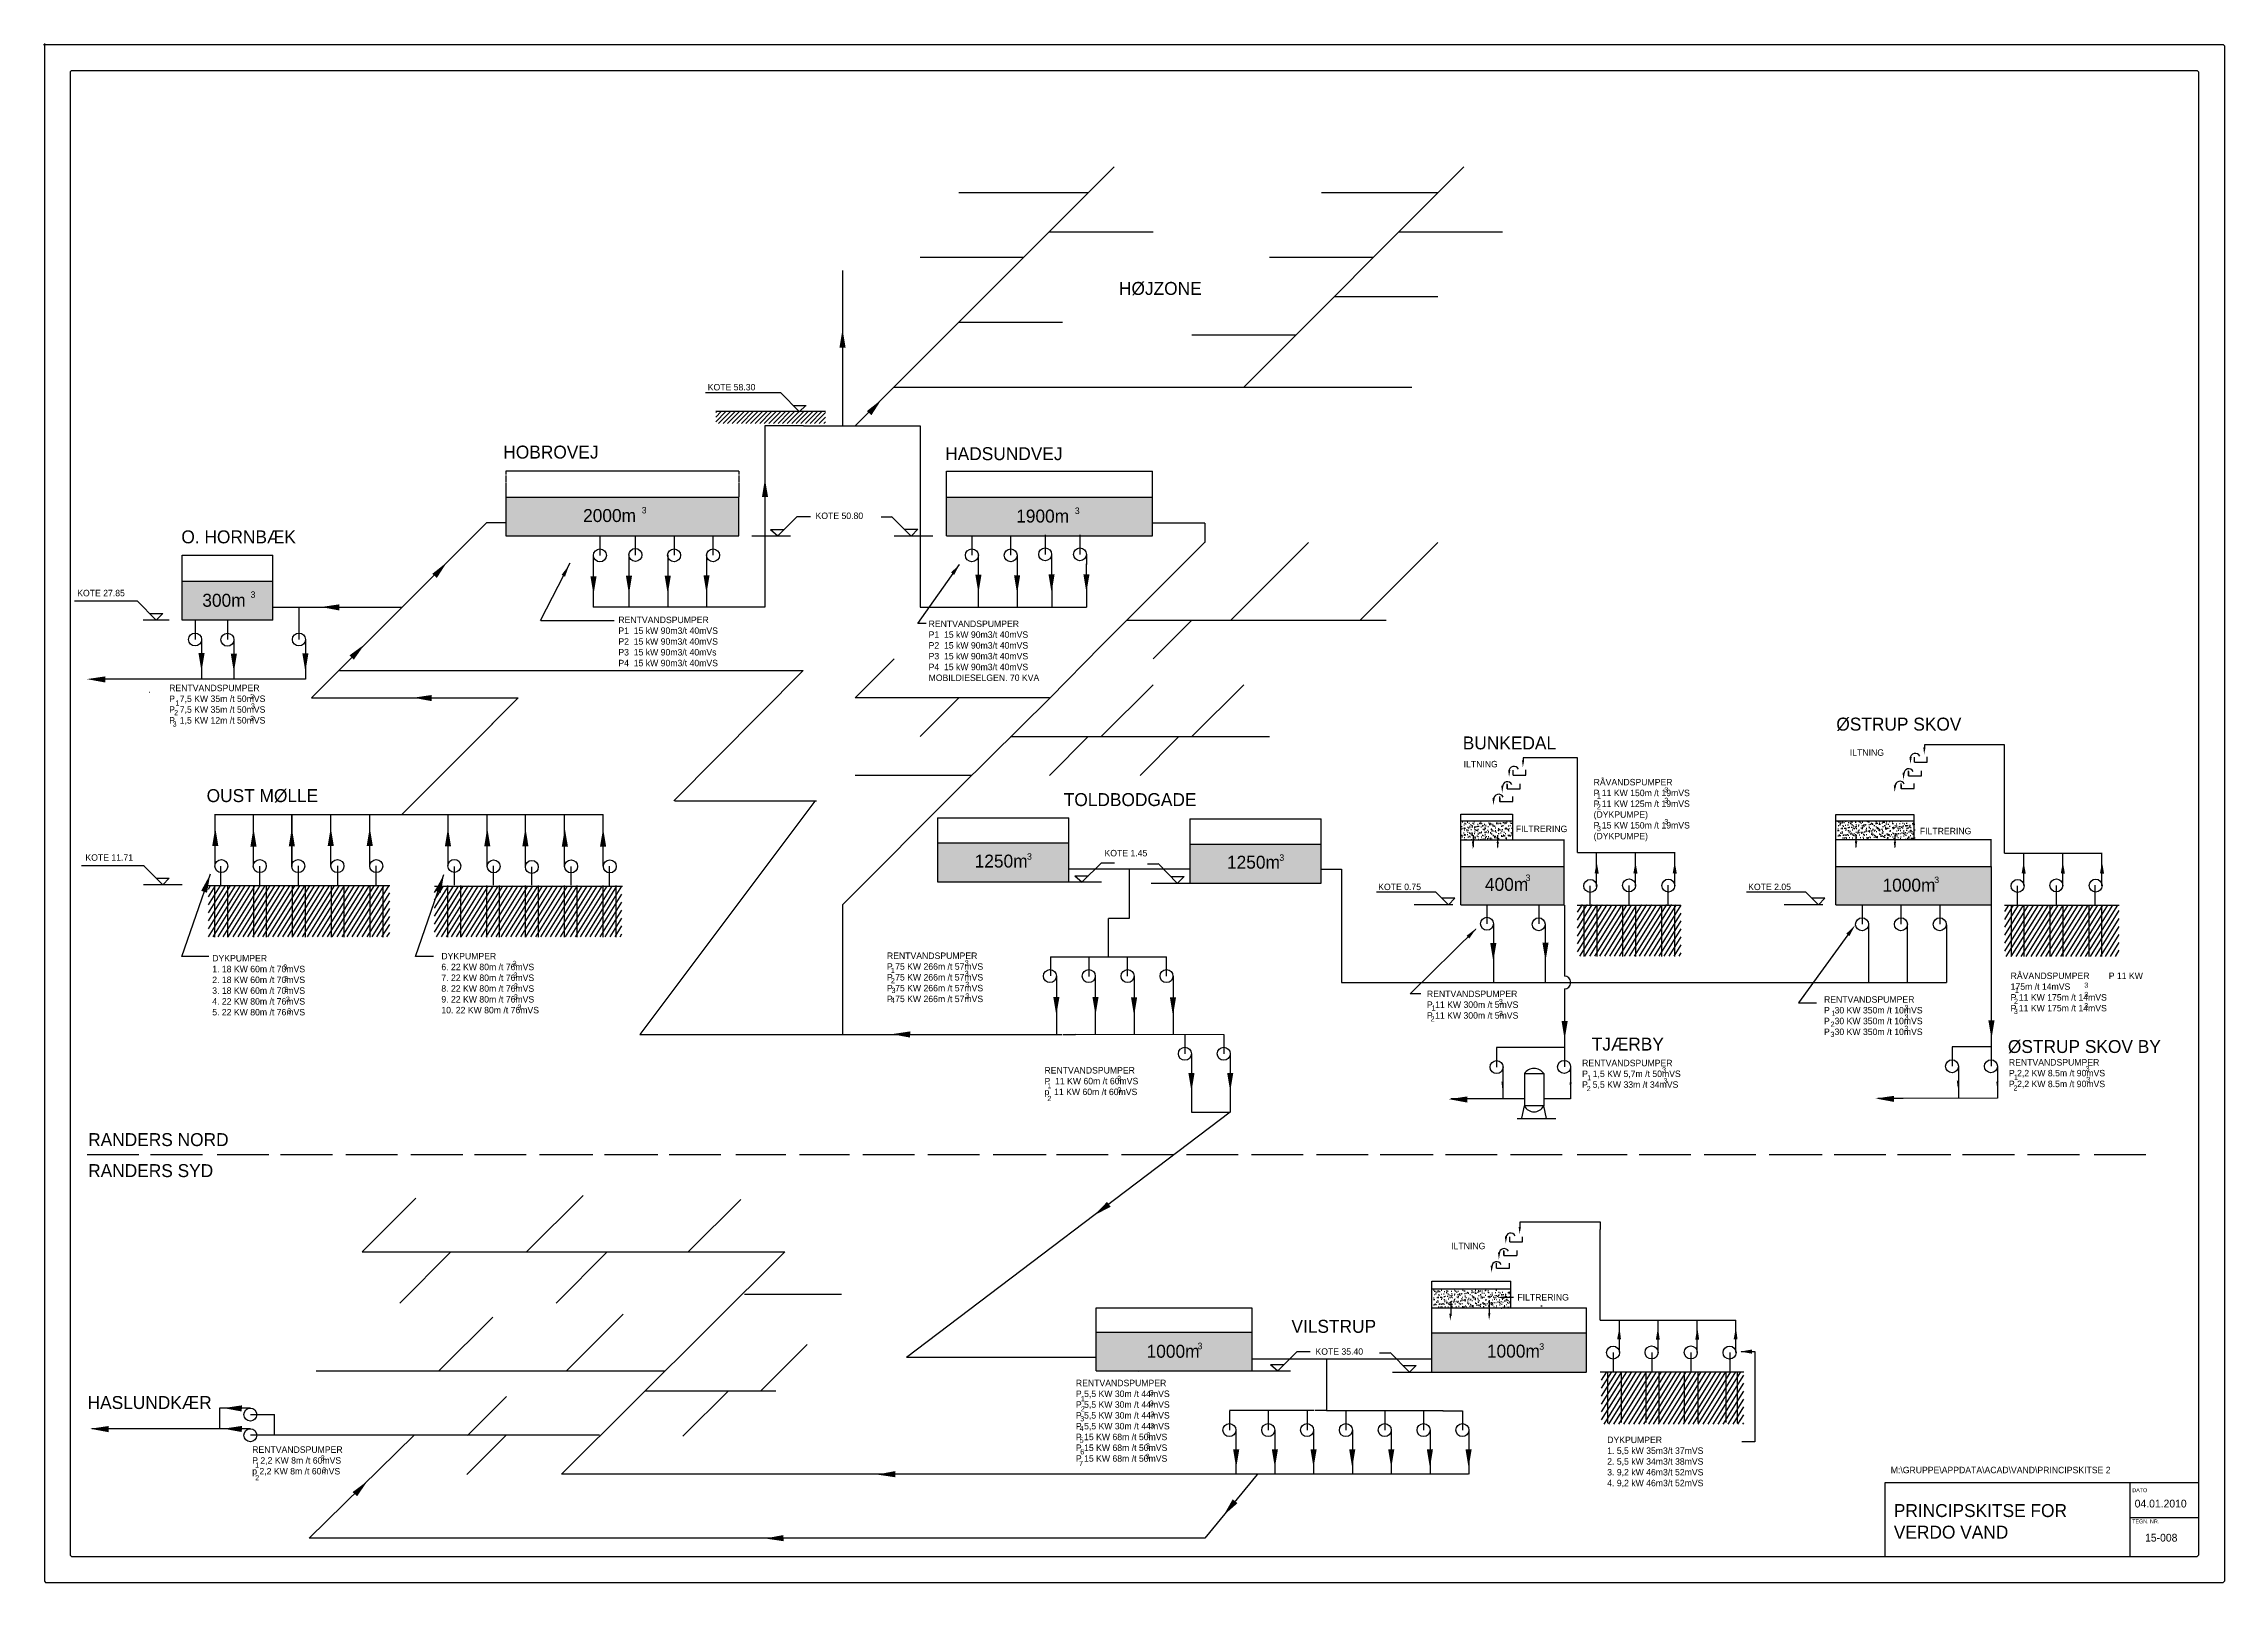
# Model space of a CAD drawing. Extents: x 1 to 844, y -587 to 8.
import ezdxf

# ---------------------------------------------------------------- set-up
doc = ezdxf.new("R2010")
doc.units = 0
doc.header["$LTSCALE"] = 0.5
doc.header["$MEASUREMENT"] = 0
doc.linetypes.add('VANDLINIE', pattern=[3.5, 1.6, -0.3, 0.5, -0.3, 0.5, -0.3])
doc.layers.get('0').update_dxf_attribs({"linetype": 'CONTINUOUS'})
doc.layers.add('OPM_7020', color=4, linetype='VANDLINIE')
doc.layers.add('TEXTDK_CO025', color=1, linetype='CONTINUOUS')
pattern_1 = [(52.5, (28.153, 0), (-8.3932, 27.673), [0, -22.8, 0, -25.5, 0, -24.375]), (22.5, (28.153, 0), (14.6857, 47.7605), [0, -12.3, 0, -20.55, 0, -7.875]), (342.5, (10.332, -4.775), (45.0985, 12.172), [0, -7.5, 0, -27, 0, -35.25]), (332.5, (10.33, -4.775), (40.148, 24.3872), [0, -3.75, 0, -17.7, 0, -20.25])]

# ---------------------------------------------------------------- blocks, each defined once
blk = doc.blocks.new('A$C527D09E5')
blk.add_line((5, 14.78), (4.98, 10.87))
blk.add_circle((2.5, 14.79), 2.5)
blk.add_solid([(6.17, 7.12), (4.98, 0), (3.8, 7.12)])
blk = doc.blocks.new('A$C04C14861')
blk.add_circle((3.67, 15.15), 2.5)
blk.add_solid([(2.37, 7.12), (1.19, 0), (0, 7.12)])

msp = doc.modelspace()

# ---------------------------------------------------------------- hatches: boundary and pattern name
h = msp.add_hatch()
h.set_pattern_fill('ANSI31', color=256, scale=10, style=0)
edge = h.paths.add_edge_path()
edge.add_line((261.12, -134.51), (261.12, -139.24))
edge.add_line((303.55, -134.51), (261.12, -134.51))
edge.add_line((303.55, -139.12), (303.55, -134.51))
edge.add_line((261.12, -139.12), (303.55, -139.12))
h = msp.add_hatch()
h.set_pattern_fill('AR-SAND', color=256, angle=1, style=0)
h.set_pattern_definition([(38.5, (43.8454, 0), (-0.0966115, 1.925431), [0, -1.52, 0, -1.7, 0, -1.625]), (8.5, (43.8454, 0), (1.720254, 2.852603), [0, -0.82, 0, -1.37, 0, -0.525]), (328.5, (42.6156, -0.0215), (3.113569, 0.0600075), [0, -0.5, 0, -1.8, 0, -2.35]), (318.5, (42.6156, -0.0215), (2.990351, 0.930006), [0, -0.25, 0, -1.18, 0, -1.35])])
edge = h.paths.add_edge_path()
edge.add_line((568.57, -292.77), (549.16, -292.89))
edge.add_line((549.16, -292.77), (549.16, -299.9))
edge.add_line((568.57, -299.84), (568.57, -292.77))
edge.add_line((549.16, -299.9), (568.57, -299.84))
h = msp.add_hatch()
h.set_pattern_fill('AR-SAND', color=256, angle=1, style=0)
h.set_pattern_definition([(38.5, (184.6832, 180.9102), (-0.0966115, 1.925431), [0, -1.52, 0, -1.7, 0, -1.625]), (8.5, (184.6832, 180.9102), (1.720254, 2.852603), [0, -0.82, 0, -1.37, 0, -0.525]), (328.5, (183.4534, 180.8887), (3.1135688, 0.0600075), [0, -0.5, 0, -1.8, 0, -2.35]), (318.5, (183.4534, 180.8887), (2.990351, 0.930006), [0, -0.25, 0, -1.18, 0, -1.35])])
h.paths.add_polyline_path([(724.27, -299.66), (694.52, -299.52), (694.46, -292.69), (724.27, -292.69)])
h = msp.add_hatch()
h.set_pattern_fill('ANSI31', color=256, scale=13, angle=13, style=0)
edge = h.paths.add_edge_path()
edge.add_line((65.09, -317.5), (135.25, -317.5))
edge.add_line((65.16, -317.85), (65.16, -337.39))
edge.add_line((65.16, -337.39), (135.16, -337.39))
edge.add_line((135.16, -337.39), (135.16, -317.54))
h = msp.add_hatch()
h.set_pattern_fill('ANSI31', color=256, scale=13, angle=13, style=0)
edge = h.paths.add_edge_path()
edge.add_line((152.5, -317.73), (225.1, -317.73))
edge.add_line((152.5, -317.69), (152.5, -337.39))
edge.add_line((152.5, -337.39), (224.87, -337.39))
edge.add_line((224.87, -337.39), (224.87, -317.85))
h = msp.add_hatch()
h.set_pattern_fill('ANSI31', color=256, scale=13, angle=13, style=0)
h.set_pattern_definition([(58, (43.8454, 0), (-1.378078, 0.8611188), [])])
edge = h.paths.add_edge_path()
edge.add_line((593.87, -325.08), (633.9, -325.08))
edge.add_line((593.95, -324.91), (593.95, -344.77))
edge.add_line((593.95, -344.77), (633.99, -344.77))
edge.add_line((633.99, -344.77), (633.99, -324.91))
h = msp.add_hatch()
h.set_pattern_fill('AR-SAND', color=256, scale=15, angle=15, style=0)
h.set_pattern_definition(pattern_1)
edge = h.paths.add_edge_path()
edge.add_line((568.15, -473.4), (537.73, -473.4))
edge.add_line((568.15, -480.65), (568.15, -473.4))
edge.add_line((537.67, -480.68), (598.02, -480.68))
edge.add_line((537.57, -473.4), (537.57, -480.65))
h = msp.add_hatch()
h.set_pattern_fill('AR-SAND', color=256, scale=15, angle=15, style=0)
h.set_pattern_definition(pattern_1)
edge = h.paths.add_edge_path()
edge.add_line((537.57, -473.4), (537.57, -480.65))
edge.add_line((568.15, -473.4), (537.73, -473.4))
edge.add_line((568, -473.43), (568, -480.64))
edge.add_line((537.67, -480.68), (598.02, -480.68))
edge.add_line((537.57, -480.65), (568.15, -480.65))
h = msp.add_hatch()
h.set_pattern_fill('AR-SAND', color=256, angle=1, style=0)
h.set_pattern_definition([(38.5, (28.5592, -0.2437), (-0.0966115, 1.925431), [0, -1.52, 0, -1.7, 0, -1.625]), (8.5, (28.5592, -0.2437), (1.720254, 2.852603), [0, -0.82, 0, -1.37, 0, -0.525]), (328.5, (27.3294, -0.2651), (3.1135688, 0.0600075), [0, -0.5, 0, -1.8, 0, -2.35]), (318.5, (27.3294, -0.2651), (2.990351, 0.930006), [0, -0.25, 0, -1.18, 0, -1.35])])
h.paths.add_polyline_path([(568.15, -480.81), (538.4, -480.68), (538.33, -473.84), (568.15, -473.84)])
h = msp.add_hatch()
h.set_pattern_fill('ANSI31', color=256, scale=13, angle=13, style=0)
h.set_pattern_definition([(58, (28.1529, 0), (-1.378078, 0.8611188), [])])
edge = h.paths.add_edge_path()
edge.add_line((602.66, -505.33), (657.62, -505.38))
edge.add_line((603.26, -505.39), (603.26, -525.56))
edge.add_line((603.26, -525.56), (658.13, -525.56))
edge.add_line((658.13, -525.56), (658.13, -505.39))
at = {"layer": 'OPM_7020'}
for points in [[(180, -167.5), (270, -167.5), (270, -182.5), (180, -182.5)], [(350.17, -182.5), (350.17, -167.5), (429.8, -167.5), (429.8, -182.5)]]:
    msp.add_hatch(color=256, dxfattribs=at).paths.add_polyline_path(points)

# ---------------------------------------------------------------- linework, layer by layer
for p, q in [((1.5, 7.29), (843.28, 7.29)), ((1.78, 7.65), (1.78, -586.21)), ((843.78, 6.79), (843.28, 7.29)), ((843.78, 6.79), (843.78, -586.21)), ((11.78, -3.21), (12.28, -2.71)), ((11.78, -3.21), (11.78, -576.21)), ((12.28, -2.71), (833.28, -2.71)), ((833.28, -2.71), (833.78, -3.21)), ((833.78, -3.21), (833.78, -576.21)), ((315, -140), (415, -40)), ((550, -40), (465, -125)), ((405, -50), (355, -50)), ((540, -50), (495, -50)), ((390, -65), (430, -65)), ((525, -65), (565, -65)), ((380, -75), (340, -75)), ((515, -75), (475, -75)), ((310, -80), (310, -140)), ((500, -90), (540, -90)), ((355, -100), (395, -100)), ((485, -105), (445, -105)), ((330, -125), (490, -125)), ((465, -125), (530, -125)), ((257.2, -127.1), (286.06, -127.1)), ((303.55, -134.51), (261.12, -134.51)), ((286.06, -127.1), (293.47, -134.59)), ((290.96, -132.08), (295.96, -132.08)), ((293.31, -134.59), (295.95, -132.14)), ((295, -140), (280, -140)), ((280, -140), (280, -210)), ((295, -140), (325, -140)), ((325, -140), (340, -140)), ((340, -140), (340, -210)), ((270, -157.5), (180, -157.5)), ((350.17, -157.5), (429.8, -157.5)), ((350.17, -182.5), (350.17, -157.5)), ((429.8, -182.5), (429.8, -157.5)), ((180, -167.5), (180, -182.5)), ((180, -167.5), (270, -167.5)), ((270, -182.5), (270, -167.5)), ((350.17, -167.5), (429.8, -167.5)), ((285.07, -182.5), (292.53, -175.04)), ((292.53, -175.04), (297.63, -175.04)), ((324.96, -175.08), (328.93, -175.08)), ((329.04, -174.98), (336.45, -182.47)), ((172.5, -177.5), (104.9, -245.1)), ((180, -177.5), (172.5, -177.5)), ((180, -182.5), (270, -182.5)), ((216.36, -182.54), (216.36, -190.04)), ((230, -182.5), (230, -190)), ((245, -182.5), (245, -190)), ((260, -182.5), (260, -190)), ((275, -182.5), (287.63, -182.5)), ((282.3, -180.08), (285.1, -182.52)), ((282.3, -180.08), (287.5, -180.08)), ((287.5, -182.5), (290, -182.5)), ((330, -182.5), (345, -182.5)), ((334.14, -179.96), (339.14, -179.96)), ((336.64, -182.46), (339.14, -179.96)), ((350.17, -182.5), (429.8, -182.5)), ((360, -182.5), (360, -190)), ((375, -182.5), (375, -190)), ((388.32, -182.13), (388.32, -189.63)), ((401.78, -182.13), (401.78, -189.63)), ((450, -184.91), (410.11, -224.78)), ((430, -177.5), (437.5, -177.5)), ((437.5, -177.5), (450, -177.5)), ((450, -177.53), (450, -185.03)), ((460, -215), (490, -185)), ((510, -215), (540, -185)), ((55, -215), (55, -190)), ((55, -190), (90, -190)), ((90, -215), (90, -190)), ((193.45, -215.16), (204.83, -192.93)), ((213.71, -190), (213.71, -210)), ((227.59, -190), (227.59, -210)), ((242.55, -190), (242.55, -210)), ((257.55, -190), (257.55, -210)), ((339.21, -216.32), (355.24, -193.57)), ((362.51, -190), (362.51, -210)), ((377.51, -190.01), (377.5, -193.93)), ((390.8, -193.56), (390.85, -210.13)), ((404.22, -193.24), (404.31, -210)), ((55, -200), (90, -200)), ((377.5, -193.84), (377.5, -210)), ((13.42, -207.52), (37.6, -207.52)), ((37.6, -207.52), (45.01, -215.01)), ((90, -210), (140, -210)), ((100.12, -210), (100.12, -222.5)), ((280, -210), (213.71, -210)), ((340, -210), (404.31, -210)), ((50, -215), (40, -215)), ((42.5, -212.5), (47.5, -212.5)), ((45, -215), (47.5, -212.5)), ((90, -215), (55, -215)), ((60, -215), (60, -222.5)), ((72.5, -215), (72.5, -222.5)), ((221.82, -215.28), (193.49, -215.28)), ((342.31, -216.32), (339.21, -216.32)), ((420, -215), (520, -215)), ((445, -215), (430, -230)), ((62.48, -222.5), (62.48, -237.87)), ((74.98, -222.5), (74.98, -235)), ((102.6, -222.5), (102.6, -237.87)), ((410.11, -224.78), (390.07, -245.13)), ((74.97, -234.31), (74.97, -237.9)), ((115.8, -234.54), (294.89, -234.54)), ((294.89, -234.54), (244.91, -284.82)), ((315, -245), (330, -230)), ((42.5, -237.87), (19.86, -237.87)), ((42.35, -242.81), (42.48, -242.81)), ((102.6, -237.87), (42.5, -237.87)), ((430, -240), (410, -260)), ((445, -260), (465, -240)), ((105.04, -245.1), (104.9, -245.1)), ((105.01, -245.09), (184.74, -245.09)), ((174.57, -255.25), (184.74, -245.09)), ((390, -245), (315, -245)), ((355, -245), (340, -260)), ((390.07, -245.13), (355.08, -279.78)), ((175, -255), (140, -290)), ((375, -260), (475, -260)), ((405, -260), (390, -275)), ((440, -260), (425, -275)), ((572.92, -268.16), (572.92, -269.22)), ((593.93, -268.16), (572.92, -268.16)), ((593.93, -304.78), (593.93, -268.16)), ((724.09, -269.9), (724.09, -267.98)), ((748.93, -263.16), (727.92, -263.16)), ((727.92, -263.16), (727.92, -264.22)), ((729, -269.9), (729, -267.9)), ((758.89, -263.25), (747.89, -263.25)), ((758.89, -305), (758.89, -263.25)), ((360, -275), (315, -275)), ((569.05, -274.9), (574, -274.9)), ((569.09, -274.9), (569.09, -272.98)), ((574, -274.9), (574, -272.9)), ((721.77, -273.46), (721.77, -275.22)), ((721.77, -275.22), (726.83, -275.22)), ((721.78, -275.16), (721.78, -273.26)), ((724.05, -269.9), (729, -269.9)), ((726.85, -275.2), (726.85, -273.3)), ((726.85, -275.2), (726.85, -273.57)), ((299.37, -284.95), (231.77, -375.11)), ((245.23, -284.82), (300.02, -284.82)), ((355.08, -279.78), (310.11, -325)), ((563.9, -283.75), (563.9, -285.18)), ((563.9, -285.07), (568.97, -285.07)), ((563.92, -285.03), (563.92, -283.13)), ((566.77, -278.46), (566.77, -280.22)), ((566.77, -280.22), (571.83, -280.22)), ((566.78, -280.16), (566.78, -278.26)), ((568.97, -285.07), (568.97, -283.75)), ((568.99, -285.03), (568.99, -283.13)), ((571.85, -280.2), (571.85, -278.3)), ((571.85, -280.2), (571.85, -278.57)), ((718.9, -278.75), (718.9, -280.18)), ((718.9, -280.07), (723.97, -280.07)), ((718.92, -280.03), (718.92, -278.13)), ((723.97, -280.07), (723.97, -278.75)), ((723.99, -280.03), (723.99, -278.13)), ((67.74, -309.75), (67.74, -289.96)), ((67.74, -290.05), (217.57, -290.05)), ((82.59, -309.75), (82.59, -290.11)), ((97.38, -310.08), (97.38, -290.15)), ((97.38, -290.15), (97.38, -310.16)), ((112.42, -310.08), (112.42, -290.07)), ((127.46, -310.01), (127.46, -290.07)), ((157.73, -310), (157.73, -290.06)), ((172.8, -310.07), (172.8, -290.14)), ((187.57, -310.37), (187.57, -290.06)), ((202.72, -310.07), (202.72, -290.06)), ((217.57, -310.07), (217.57, -290.05)), ((346.75, -291.41), (397.43, -291.41)), ((346.75, -291.41), (346.75, -316.18)), ((397.43, -316.18), (397.43, -291.41)), ((444.21, -291.83), (494.89, -291.83)), ((444.21, -291.83), (444.21, -316.6)), ((494.89, -316.6), (494.89, -291.83)), ((548.85, -300), (548.85, -290)), ((548.85, -290), (568.85, -290)), ((548.85, -292.5), (568.85, -292.5)), ((568.85, -290), (568.85, -300)), ((693.74, -290.08), (723.85, -290.08)), ((693.74, -324.94), (693.74, -290.08)), ((693.74, -292.5), (723.85, -292.5)), ((723.85, -290.08), (723.85, -299.87)), ((346.75, -301.1), (397.43, -301.1)), ((444.21, -301.52), (494.89, -301.52)), ((588.85, -300), (548.85, -300)), ((548.89, -325.01), (548.89, -300)), ((553.64, -298.08), (553.64, -302.69)), ((563.1, -298.08), (563.1, -302.69)), ((588.83, -325), (588.83, -300)), ((753.8, -299.87), (693.74, -299.87)), ((701.46, -298.08), (701.46, -302.69)), ((716.44, -298.08), (716.44, -302.69)), ((753.76, -310.16), (753.76, -299.95)), ((16.1, -309.77), (40.29, -309.77)), ((40.11, -309.77), (47.52, -317.27)), ((69.99, -317.39), (69.99, -310.05)), ((84.99, -317.39), (84.99, -310.05)), ((99.99, -317.39), (99.99, -309.9)), ((115.02, -310), (115.02, -317.5)), ((129.98, -317.39), (129.98, -309.9)), ((160.14, -317.43), (160.14, -310.15)), ((175.31, -317.43), (175.31, -309.95)), ((190.07, -317.43), (190.07, -310.36)), ((205.23, -317.43), (205.23, -310.15)), ((220.04, -317.72), (220.04, -310.07)), ((444.21, -311.17), (397.43, -311.17)), ((402.6, -316.18), (410.07, -308.72)), ((410.07, -308.72), (415.16, -308.72)), ((420.82, -311.17), (420.82, -330.28)), ((427.85, -309.18), (431.81, -309.18)), ((431.93, -309.08), (439.34, -316.57)), ((494.89, -311.17), (502.82, -311.17)), ((502.82, -311.17), (502.82, -355)), ((548.89, -310.16), (588.83, -310.16)), ((593.93, -304.78), (631.55, -304.78)), ((601.33, -317.9), (601.33, -304.73)), ((616.3, -317.7), (616.3, -304.73)), ((631.55, -317.85), (631.55, -304.69)), ((693.74, -310.16), (753.8, -310.16)), ((753.79, -324.94), (753.79, -310.16)), ((758.89, -305), (796.52, -305)), ((766.35, -317.5), (766.35, -305)), ((781.35, -317.5), (781.35, -305)), ((796.51, -317.64), (796.51, -305.05)), ((54.95, -317.31), (40.02, -317.31)), ((45.01, -314.76), (50.01, -314.76)), ((47.51, -317.26), (50.01, -314.76)), ((54.84, -344.9), (65.93, -313.07)), ((65.09, -317.5), (135.25, -317.5)), ((67.5, -317.5), (67.5, -337.5)), ((72.5, -317.5), (72.5, -337.5)), ((82.5, -317.5), (82.5, -337.5)), ((87.5, -317.5), (87.5, -337.5)), ((97.5, -317.5), (97.5, -337.5)), ((102.5, -317.5), (102.5, -337.5)), ((112.5, -317.5), (112.5, -337.5)), ((117.5, -317.5), (117.5, -337.5)), ((127.5, -317.5), (127.5, -337.5)), ((132.5, -317.5), (132.5, -337.5)), ((145.17, -344.9), (156.06, -313.27)), ((152.5, -317.73), (225.1, -317.73)), ((157.5, -317.5), (157.5, -337.5)), ((162.5, -317.5), (162.5, -337.5)), ((172.5, -317.5), (172.5, -337.5)), ((177.5, -317.5), (177.5, -337.5)), ((187.5, -317.5), (187.5, -337.5)), ((192.5, -317.5), (192.5, -337.5)), ((202.5, -317.5), (202.5, -337.5)), ((207.5, -317.5), (207.5, -337.5)), ((217.5, -317.5), (217.5, -337.5)), ((222.5, -317.5), (222.5, -337.5)), ((346.75, -316.18), (397.43, -316.18)), ((397.43, -316.18), (410.05, -316.18)), ((399.83, -313.77), (402.63, -316.2)), ((399.83, -313.77), (405.04, -313.77)), ((405.03, -316.18), (407.53, -316.18)), ((429.21, -316.6), (444.21, -316.6)), ((437.03, -314.06), (442.03, -314.06)), ((439.53, -316.56), (442.03, -314.06)), ((444.21, -316.6), (494.89, -316.6)), ((598.87, -325.08), (598.87, -317.7)), ((613.85, -325), (613.85, -317.5)), ((628.9, -324.95), (628.9, -317.45)), ((763.91, -325.08), (763.91, -317.7)), ((778.88, -325), (778.88, -317.5)), ((793.93, -324.95), (793.93, -317.45)), ((310, -325), (310, -375.11)), ((539.27, -320.12), (516.29, -320.12)), ((545.81, -325), (530.81, -325)), ((539.22, -320.13), (539.27, -320.13)), ((539.27, -320.13), (544.08, -324.99)), ((546.62, -322.44), (541.57, -322.44)), ((544.08, -324.98), (546.62, -322.44)), ((548.85, -325), (588.83, -325)), ((558.97, -325), (558.97, -332.32)), ((578.94, -325), (578.94, -332.32)), ((588.85, -325.1), (588.85, -352.5)), ((593.87, -325.08), (633.9, -325.08)), ((596.35, -325), (596.35, -345)), ((601.35, -325), (601.35, -345)), ((611.35, -325), (611.35, -345)), ((616.35, -325), (616.35, -345)), ((626.35, -325), (626.35, -345)), ((631.35, -325), (631.35, -345)), ((682.16, -320.12), (659.18, -320.12)), ((688.71, -325), (673.71, -325)), ((682.11, -320.13), (682.17, -320.13)), ((682.17, -320.13), (686.98, -324.99)), ((689.52, -322.44), (684.46, -322.44)), ((686.98, -324.98), (689.52, -322.44)), ((693.74, -324.94), (753.8, -324.94)), ((703.88, -324.87), (703.85, -332.5)), ((718.85, -325), (718.85, -332.5)), ((733.85, -325), (733.85, -332.5)), ((753.7, -324.85), (753.7, -357.25)), ((758.9, -325.08), (803.2, -325.08)), ((758.93, -327.55), (760.47, -325.08)), ((758.93, -330.62), (762.39, -325.08)), ((758.93, -333.68), (764.3, -325.08)), ((758.93, -336.75), (766.22, -325.08)), ((758.93, -339.82), (768.14, -325.08)), ((758.93, -342.88), (770.05, -325.08)), ((759.53, -344.99), (771.97, -325.08)), ((761.38, -325), (761.38, -345)), ((761.45, -344.99), (773.89, -325.08)), ((763.36, -344.99), (775.8, -325.08)), ((765.28, -344.99), (777.72, -325.08)), ((766.38, -325), (766.38, -345)), ((767.19, -344.99), (779.63, -325.08)), ((769.11, -344.99), (781.55, -325.08)), ((771.03, -344.99), (783.47, -325.08)), ((772.94, -344.99), (785.38, -325.08)), ((774.86, -344.99), (787.3, -325.08)), ((776.38, -325), (776.38, -345)), ((776.77, -344.99), (789.21, -325.08)), ((778.69, -344.99), (791.13, -325.08)), ((780.61, -344.99), (793.05, -325.08)), ((781.38, -325), (781.38, -345)), ((782.52, -344.99), (794.96, -325.08)), ((784.44, -344.99), (796.88, -325.08)), ((786.36, -344.99), (798.8, -325.08)), ((788.27, -344.99), (800.71, -325.08)), ((790.19, -344.99), (802.63, -325.08)), ((791.38, -325), (791.38, -345)), ((792.1, -344.99), (803.2, -327.24)), ((796.38, -325), (796.38, -345)), ((420.82, -330.28), (412.76, -330.28)), ((412.76, -345.03), (412.76, -330.28)), ((529.28, -359.43), (554.62, -334.36)), ((561.49, -332.32), (561.49, -354.97)), ((581.46, -332.52), (581.46, -354.97)), ((698.31, -336.63), (679.26, -362.85)), ((706.34, -332.57), (706.34, -355.01)), ((721.32, -332.57), (721.32, -355.01)), ((736.4, -332.69), (736.4, -355.01)), ((794.02, -344.99), (803.2, -330.3)), ((795.94, -344.99), (803.2, -333.37)), ((797.85, -344.99), (803.2, -336.44)), ((65.32, -344.9), (54.84, -344.9)), ((152.02, -344.9), (145.17, -344.9)), ((390.33, -345.03), (390.33, -352.41)), ((390.33, -345.03), (435.19, -345.03)), ((405.14, -345.03), (405.14, -352.69)), ((420.17, -352.53), (420.17, -345.03)), ((435.19, -352.53), (435.19, -345.03)), ((799.77, -344.99), (803.2, -339.5)), ((801.69, -344.99), (803.2, -342.57)), ((392.67, -352.53), (392.67, -375.03)), ((407.68, -352.62), (407.68, -375.13)), ((422.69, -352.56), (422.69, -375)), ((437.71, -352.56), (437.71, -375)), ((502.82, -355), (588.85, -355)), ((533.41, -359.43), (529.28, -359.43)), ((588.85, -355), (683.85, -355)), ((588.85, -357.5), (588.85, -387.62)), ((683.85, -355), (736.4, -355)), ((753.7, -357.25), (753.7, -387.37)), ((679.29, -362.86), (683.92, -362.86)), ((683.92, -362.86), (686.23, -362.86)), ((231.77, -375.11), (394.85, -375.11)), ((395.34, -375.14), (400, -375.14)), ((399.99, -375.02), (457.29, -375.03)), ((442.29, -375.03), (442.29, -382.53)), ((457.29, -375.03), (457.29, -382.53)), ((444.79, -382.53), (444.79, -405.03)), ((459.79, -382.53), (459.79, -405.03)), ((588.84, -380.1), (562.68, -380.17)), ((562.68, -380.17), (562.68, -387.68)), ((753.61, -379.84), (738.59, -379.84)), ((738.59, -379.84), (738.59, -387.35)), ((741.06, -387.15), (741.06, -399.66)), ((756.09, -387.4), (756.09, -399.66)), ((565.15, -387.49), (565.15, -399.99)), ((573.42, -390.2), (580.9, -390.2)), ((573.42, -390.2), (573.42, -402.7)), ((580.91, -390.21), (580.87, -402.69)), ((591.24, -387.65), (591.24, -399.91)), ((573.42, -400), (545.03, -400)), ((573.39, -402.7), (572.32, -407.43)), ((580.75, -402.7), (573.42, -402.7)), ((591.24, -399.91), (580.74, -399.98)), ((580.85, -402.7), (581.89, -407.5)), ((719.77, -399.75), (709.88, -399.75)), ((756.09, -399.66), (719.77, -399.75)), ((459.79, -405.03), (334.72, -499.91)), ((444.79, -405.03), (459.79, -405.03)), ((570.59, -407.51), (585.59, -407.51)), ((18.3, -421.38), (38.27, -421.38)), ((42.84, -421.38), (62.81, -421.38)), ((68.52, -421.38), (88.49, -421.38)), ((93.05, -421.38), (113.02, -421.38)), ((118.16, -421.38), (138.13, -421.38)), ((143.38, -421.38), (163.35, -421.38)), ((167.92, -421.38), (187.89, -421.38)), ((193.02, -421.38), (213.57, -421.38)), ((218.13, -421.38), (238.67, -421.38)), ((243.13, -421.38), (263.1, -421.38)), ((268.8, -421.38), (288.2, -421.38)), ((293.41, -421.39), (312.81, -421.39)), ((317.94, -421.39), (337.92, -421.39)), ((343.05, -421.39), (363.02, -421.39)), ((368.2, -421.38), (388.75, -421.38)), ((392.74, -421.38), (412.71, -421.38)), ((417.85, -421.38), (437.82, -421.38)), ((442.96, -421.38), (462.93, -421.38)), ((468.06, -421.38), (488.04, -421.38)), ((493.17, -421.38), (513.14, -421.38)), ((517.71, -421.38), (538.25, -421.38)), ((542.9, -421.39), (562.87, -421.39)), ((568.08, -421.42), (588.05, -421.42)), ((593.76, -421.42), (613.16, -421.42)), ((617.73, -421.42), (637.7, -421.42)), ((642.83, -421.42), (662.81, -421.42)), ((667.94, -421.42), (688.48, -421.42)), ((693.05, -421.42), (713.02, -421.42)), ((717.59, -421.42), (738.13, -421.42)), ((742.69, -421.42), (762.66, -421.42)), ((767.8, -421.42), (787.77, -421.42)), ((793.48, -421.42), (813.45, -421.42)), ((187.98, -459.07), (209.84, -437.22)), ((124.48, -459.07), (145.3, -438.26)), ((250.44, -459.07), (270.74, -438.78)), ((567.82, -455.18), (567.82, -453.26)), ((602.87, -447.61), (571.65, -447.61)), ((571.65, -447.61), (571.65, -449.5)), ((572.73, -455.18), (572.73, -453.18)), ((602.72, -485.46), (602.72, -450.46)), ((602.87, -450.39), (602.87, -447.61)), ((124.48, -459.07), (287.8, -459.07)), ((158.83, -459.07), (139.06, -478.84)), ((219.21, -459.07), (199.43, -478.84)), ((201.49, -544.93), (287.8, -459.07)), ((565.49, -458.74), (565.49, -460.5)), ((565.49, -460.5), (570.56, -460.5)), ((565.51, -460.44), (565.51, -458.54)), ((567.78, -455.18), (572.73, -455.18)), ((570.58, -460.48), (570.58, -458.58)), ((570.58, -460.48), (570.58, -458.84)), ((537.5, -470.36), (537.5, -505.45)), ((537.66, -470.35), (568.15, -470.35)), ((562.63, -465.34), (567.7, -465.34)), ((562.64, -465.3), (562.64, -463.4)), ((567.7, -465.34), (567.7, -464.02)), ((567.71, -465.3), (567.71, -463.4)), ((568.15, -480.73), (568.15, -470.35)), ((272.2, -475.37), (309.69, -475.37)), ((537.5, -473.37), (568.15, -473.37)), ((544.96, -478.03), (544.96, -483.77)), ((559.84, -477.7), (559.84, -483.87)), ((569.22, -476.71), (564.34, -476.71)), ((568.15, -480.65), (568.15, -473.4)), ((154.14, -505.03), (174.96, -484.22)), ((203.49, -504.96), (225.35, -483.11)), ((408.05, -480.68), (468.09, -480.68)), ((408.05, -505.03), (408.05, -480.68)), ((468.09, -480.68), (468.09, -504.99)), ((537.67, -480.68), (597.47, -480.68)), ((597.47, -505.44), (597.47, -480.68)), ((602.72, -485.46), (652.64, -485.46)), ((610.15, -497.84), (610.13, -485.4)), ((625.03, -497.87), (625.03, -485.37)), ((640.18, -497.95), (640.18, -485.48)), ((652.63, -485.4), (655.13, -485.4)), ((278.54, -512.66), (296.38, -494.82)), ((408.05, -490), (468.04, -490)), ((537.5, -490.37), (597.47, -490.37)), ((241.31, -505.1), (106.78, -505.1)), ((408.05, -499.91), (334.72, -499.91)), ((408.01, -505.03), (468.08, -505.03)), ((468.08, -505.03), (480.7, -505.03)), ((468.09, -500.37), (537.5, -500.37)), ((475.38, -502.61), (478.18, -505.05)), ((475.38, -502.61), (480.58, -502.61)), ((478.14, -505.03), (485.61, -497.57)), ((480.58, -505.03), (483.08, -505.03)), ((485.61, -497.57), (490.71, -497.57)), ((497.03, -500.37), (497.03, -520.32)), ((517.46, -498.03), (521.42, -498.03)), ((521.54, -497.93), (528.95, -505.42)), ((526.64, -502.91), (531.64, -502.91)), ((529.14, -505.41), (531.64, -502.91)), ((602.66, -505.33), (657.62, -505.38)), ((605.47, -505.33), (605.47, -525.24)), ((607.66, -497.9), (607.66, -505.33)), ((610.83, -505.33), (610.83, -524.93)), ((620.29, -505.34), (620.29, -524.93)), ((622.59, -497.9), (622.59, -505.35)), ((625.33, -505.35), (625.33, -524.93)), ((637.67, -497.9), (637.67, -505.36)), ((640.47, -505.36), (640.47, -524.93)), ((652.71, -497.9), (652.71, -505.38)), ((657.2, -497.52), (662.47, -497.52)), ((662.47, -497.52), (662.47, -532.46)), ((233.93, -512.66), (284.27, -512.66)), ((248.44, -530.26), (266.05, -512.66)), ((424.54, -505.41), (424.54, -505.41)), ((522.5, -505.45), (537.5, -505.45)), ((537.5, -505.45), (597.47, -505.45)), ((635.11, -505.39), (635.11, -524.93)), ((651.19, -505.39), (651.19, -524.93)), ((655.6, -505.38), (655.6, -525.24)), ((657.61, -505.39), (658.24, -505.39)), ((69.4, -519.39), (69.4, -527.34)), ((81.35, -519.39), (69.4, -519.39)), ((81.35, -521.89), (90.63, -521.89)), ((90.63, -529.84), (90.63, -521.89)), ((165.27, -529.99), (180.31, -514.96)), ((492.09, -520.32), (459.48, -520.32)), ((459.48, -520.4), (459.48, -527.9)), ((474.48, -520.4), (474.48, -527.9)), ((489.48, -520.4), (489.48, -527.9)), ((497.03, -520.32), (492.53, -520.32)), ((497.03, -520.32), (542.03, -520.32)), ((504.48, -520.4), (504.48, -527.9)), ((519.48, -520.4), (519.48, -527.9)), ((534.48, -520.4), (534.48, -527.9)), ((541.98, -520.4), (549.48, -520.4)), ((549.48, -520.4), (549.48, -527.9)), ((35.03, -527.37), (20.13, -527.37)), ((81.43, -527.34), (35.03, -527.37)), ((216.17, -529.84), (81.36, -529.84)), ((144.67, -529.84), (104.02, -569.64)), ((180.03, -529.99), (164.99, -545.01)), ((461.98, -527.9), (461.98, -545.08)), ((476.98, -527.9), (476.98, -545.05)), ((491.98, -527.9), (491.98, -545.03)), ((506.98, -527.9), (506.98, -545.01)), ((521.98, -527.9), (521.98, -544.98)), ((536.98, -527.9), (536.98, -544.96)), ((551.98, -527.9), (551.98, -544.94)), ((662.47, -532.46), (657.39, -532.46)), ((551.88, -544.93), (201.49, -544.93)), ((470.19, -545.05), (450.01, -569.64)), ((833.7, -548.3), (712.6, -548.3)), ((712.66, -548.3), (712.66, -576.73)), ((807.35, -576.42), (807.35, -548.3)), ((807.35, -561.69), (833.73, -561.69)), ((450.01, -569.64), (104.02, -569.64)), ((12.28, -576.71), (11.78, -576.21)), ((12.28, -576.71), (833.28, -576.71)), ((833.78, -576.21), (833.28, -576.71)), ((1.78, -586.21), (2.28, -586.71)), ((2.28, -586.71), (843.28, -586.71)), ((843.28, -586.71), (843.78, -586.21))]:
    msp.add_line(p, q)
at = {"color": 7}
msp.add_line((655.13, -497.9), (655.13, -485.4), dxfattribs=at)
for centre in [(230.07, -189.85), (245, -190), (260.07, -190), (360.02, -190), (375.01, -190), (59.99, -222.51), (72.49, -222.61), (100.12, -222.51), (70.14, -310.05), (84.99, -310.05), (99.84, -310.05), (114.98, -310.05), (129.98, -310.05), (160.14, -309.95), (175.31, -310.15), (190.07, -310.36), (205.23, -310.15), (220.19, -310.15), (598.87, -317.7), (613.85, -317.5), (629.02, -317.58), (763.91, -317.7), (778.88, -317.5), (794.06, -317.58), (558.97, -332.32), (578.94, -332.51), (703.85, -332.5), (718.85, -332.5), (733.85, -332.5), (390.17, -352.53), (405.17, -352.53), (420.17, -352.53), (435.19, -352.53), (442.29, -382.53), (457.29, -382.53), (562.68, -387.69), (588.76, -387.6), (738.59, -387.35), (753.61, -387.35), (607.67, -497.95), (622.54, -497.9), (637.68, -497.9), (652.66, -497.95), (81.35, -521.89), (81.35, -529.87), (459.48, -527.9), (474.48, -527.9), (489.48, -527.9), (504.48, -527.9), (519.48, -527.9), (534.48, -527.9), (549.48, -527.9)]:
    msp.add_circle(centre, 2.5)
for centre, radius, start, end in [((724.4, -268.41), 1.89, 25.47468, 184.21701), ((566.85, -279.37), 1.89, 25.47468, 182.17181), ((569.4, -273.41), 1.89, 25.47468, 184.21701), ((718.46, -279.18), 1.89, 25.47468, 182.17181), ((721.85, -274.37), 1.89, 25.47468, 182.17181), ((563.46, -284.18), 1.89, 25.47468, 182.17181), ((588.85, -355), 2.5, 270, 90), ((577.16, -392.65), 4.46, 33.17573, 146.86305), ((577.16, -400.76), 4.18, 207.78338, 331.90855), ((568.13, -453.69), 1.89, 25.47468, 184.21701), ((562.75, -464.74), 1.89, 25.47468, 182.17181), ((565.58, -459.65), 1.89, 25.47468, 182.17181)]:
    msp.add_arc(centre, radius, start, end)
for points in [[(308.88, -109.74), (310.06, -102.63), (311.25, -109.74)], [(319.47, -134.29), (325.12, -129.81), (321.22, -135.88)], [(278.93, -167.53), (280.11, -160.42), (281.3, -167.53)], [(151.62, -197.15), (157.28, -192.67), (153.38, -198.74)], [(228.77, -197.88), (227.59, -205), (226.4, -197.88)], [(243.74, -197.88), (242.55, -205), (241.36, -197.88)], [(258.72, -197.68), (257.54, -204.79), (256.35, -197.68)], [(363.73, -197.53), (362.54, -204.64), (361.36, -197.53)], [(378.68, -197.68), (377.49, -204.79), (376.31, -197.68)], [(115.73, -211.3), (108.64, -209.98), (115.77, -208.93)], [(119.63, -228.64), (125.46, -224.4), (121.32, -230.3)], [(63.67, -227.74), (62.48, -234.86), (61.29, -227.74)], [(76.16, -228.03), (74.97, -235.14), (73.79, -228.03)], [(103.79, -227.88), (102.6, -235), (101.42, -227.88)], [(25.3, -239.13), (18.21, -237.82), (25.34, -236.76)], [(151.36, -246.32), (144.27, -245.01), (151.4, -243.95)], [(66.61, -302.32), (67.8, -295.2), (68.98, -302.32)], [(81.36, -302.53), (82.55, -295.42), (83.73, -302.53)], [(96.18, -302.39), (97.37, -295.27), (98.55, -302.39)], [(111.22, -302.24), (112.4, -295.13), (113.59, -302.24)], [(126.28, -302.24), (127.46, -295.13), (128.65, -302.24)], [(156.48, -302.39), (157.67, -295.27), (158.86, -302.39)], [(171.67, -302.39), (172.85, -295.27), (174.04, -302.39)], [(186.39, -302.39), (187.58, -295.27), (188.76, -302.39)], [(201.63, -302.53), (202.81, -295.42), (204, -302.53)], [(216.4, -302.53), (217.59, -295.42), (218.77, -302.53)], [(62.36, -319.56), (65.83, -313.24), (64.6, -320.35)], [(152.66, -319.56), (156.13, -313.24), (154.9, -320.35)], [(562.6, -339.78), (561.41, -346.89), (560.23, -339.78)], [(582.76, -339.58), (581.58, -346.69), (580.39, -339.58)], [(393.84, -360.57), (392.65, -367.68), (391.46, -360.57)], [(408.96, -360.57), (407.78, -367.68), (406.59, -360.57)], [(423.86, -360.73), (422.67, -367.84), (421.48, -360.73)], [(438.88, -360.73), (437.69, -367.84), (436.51, -360.73)], [(590.15, -369.91), (588.97, -377.02), (587.78, -369.91)], [(755, -369.66), (753.82, -376.77), (752.63, -369.66)], [(336.17, -376.28), (329.08, -374.96), (336.21, -373.9)], [(446.02, -389.94), (444.84, -397.06), (443.65, -389.94)], [(460.99, -389.94), (459.81, -397.06), (458.62, -389.94)], [(551.35, -401.38), (544.26, -400.07), (551.39, -399.01)], [(716.2, -401.13), (709.11, -399.81), (716.24, -398.76)], [(413.63, -441.65), (407.2, -444.93), (412.22, -439.75)], [(78.04, -520.7), (70.95, -519.39), (78.08, -518.33)], [(26.57, -528.69), (19.48, -527.37), (26.62, -526.31)], [(78.04, -528.65), (70.95, -527.34), (78.09, -526.28)], [(463.3, -535.33), (462.12, -542.45), (460.93, -535.33)], [(478.24, -535.33), (477.06, -542.45), (475.87, -535.33)], [(493.18, -535.33), (491.99, -542.45), (490.81, -535.33)], [(508.12, -535.33), (506.93, -542.45), (505.75, -535.33)], [(523.18, -535.33), (521.99, -542.45), (520.8, -535.33)], [(538.11, -535.33), (536.93, -542.45), (535.74, -535.33)], [(553.05, -535.33), (551.87, -542.45), (550.68, -535.33)], [(330.44, -546.1), (323.31, -545.06), (330.4, -543.73)], [(120.85, -551.82), (126.64, -547.51), (122.56, -553.46)], [(462.6, -556.12), (457.2, -560.9), (460.75, -554.62)], [(287.29, -570.8), (280.15, -569.75), (287.24, -568.43)]]:
    msp.add_solid(points)
at = {"layer": 'OPM_7020', "color": 7}
for p, q in [((180, -157.5), (180, -167.5)), ((270, -157.5), (270, -167.5))]:
    msp.add_line(p, q, dxfattribs=at)
for points in [[(353.16, -197.57), (355.42, -193.32), (351.99, -196.63)], [(202.86, -198.27), (204.51, -193.74), (201.57, -197.49)], [(572.49, -269.16), (572.83, -271.9), (573.35, -269.17)], [(722.15, -267.88), (722.5, -270.62), (723.02, -267.89)], [(727.49, -264.16), (727.83, -266.9), (728.35, -264.17)], [(567.15, -272.88), (567.5, -275.62), (568.02, -272.89)], [(719.48, -273.99), (719.83, -276.73), (720.35, -274)], [(561.09, -283.79), (561.44, -286.53), (561.96, -283.8)], [(564.48, -278.99), (564.83, -281.73), (565.35, -279)], [(716.09, -278.79), (716.44, -281.53), (716.96, -278.8)], [(553.16, -300.53), (553.51, -303.27), (554.03, -300.54)], [(562.72, -300.67), (563.06, -303.41), (563.58, -300.68)], [(701.11, -300.53), (701.46, -303.27), (701.98, -300.54)], [(716.09, -300.67), (716.44, -303.41), (716.96, -300.68)], [(602.13, -312.92), (601.34, -308.4), (600.55, -312.88)], [(617.1, -312.92), (616.32, -308.4), (615.52, -312.88)], [(632.28, -312.92), (631.49, -308.4), (630.69, -312.88)], [(767.05, -312.92), (766.26, -308.4), (765.47, -312.88)], [(782.18, -312.92), (781.39, -308.4), (780.6, -312.88)], [(797.31, -312.92), (796.53, -308.4), (795.73, -312.88)], [(552.13, -338.04), (554.85, -334.07), (551.07, -336.97)], [(698.95, -337.05), (701.21, -332.8), (697.78, -336.11)], [(564.54, -393.29), (564.88, -396.03), (565.4, -393.3)], [(590.84, -393.55), (591.19, -396.29), (591.71, -393.56)], [(740.44, -392.95), (740.79, -395.69), (741.31, -392.96)], [(755.69, -393.3), (756.04, -396.04), (756.56, -393.31)], [(565.88, -453.16), (566.22, -455.89), (566.74, -453.16)], [(571.21, -449.44), (571.56, -452.17), (572.08, -449.44)], [(563.21, -459.26), (563.56, -462), (564.07, -459.27)], [(560.38, -464.35), (560.73, -467.09), (561.25, -464.36)], [(565.74, -476.38), (562.99, -476.59), (565.68, -477.25)], [(544.43, -482.92), (544.78, -485.65), (545.3, -482.92)], [(559.43, -482.7), (559.78, -485.43), (560.3, -482.7)], [(610.74, -492.89), (610.14, -488.14), (609.24, -492.87)], [(625.7, -492.93), (625.01, -488.19), (624.2, -492.94)], [(640.92, -492.94), (640.23, -488.2), (639.42, -492.96)], [(655.74, -492.88), (655.13, -488.13), (654.24, -492.87)], [(661.32, -496.77), (656.8, -497.56), (661.28, -498.36)]]:
    msp.add_solid(points, dxfattribs=at)
at = {"layer": 'OPM_7020'}
for points in [[(55.1, -200.14), (89.84, -200.14), (55.23, -214.83), (89.84, -214.83)], [(346.85, -301.2), (397.43, -301.2), (346.85, -316.09), (397.43, -316.09)], [(444.32, -301.62), (494.89, -301.62), (444.32, -316.51), (494.89, -316.51)], [(548.91, -310.15), (588.81, -310.19), (548.96, -324.94), (588.77, -324.94)], [(693.84, -310.21), (753.7, -310.21), (693.84, -324.85), (753.7, -324.85)], [(408.11, -490.08), (468.03, -490.08), (408.11, -504.97), (468.03, -504.97)], [(537.6, -490.47), (597.32, -490.47), (537.6, -505.36), (597.39, -505.36)]]:
    msp.add_solid(points, dxfattribs=at)

# ---------------------------------------------------------------- block references
for name, p in [('A$C04C14861', (212.69, -205.19)), ('A$C527D09E5', (385.82, -204.42)), ('A$C527D09E5', (399.28, -204.42))]:
    msp.add_blockref(name, p)

# ---------------------------------------------------------------- texts
at = {"attachment_point": 1}
for s, insert, char_height, width in [('KOTE 58.30', (258.01, -123.81), 2.5, 49.9515), ('2000m', (209.86, -172.14), 5, 23.8275), ('3', (232.52, -171.33), 2.5, 6.3157), ('KOTE 50.80', (299.64, -173.48), 2.5, 49.9515), ('1900m', (377.14, -172.34), 5, 23.8275), ('3', (399.8, -171.54), 2.5, 6.3157), ('300m', (62.79, -204.87), 5, 23.8275), ('3', (81.45, -203.91), 2.5, 6.3157), ('RENTVANDSPUMPER\\PP1  15 kW 90m3/t 40mVS\\PP2  15 kW 90m3/t 40mVS\\PP3  15 kW 90m3/t 40mVs\\PP4  15 kW 90m3/t 40mVS', (223.48, -213.69), 2.5, 113.6909), ('RENTVANDSPUMPER\\PP1  15 kW 90m3/t 40mVS\\PP2  15 kW 90m3/t 40mVS\\PP3  15 kW 90m3/t 40mVS\\PP4  15 kW 90m3/t 40mVS\\PMOBILDIESELGEN. 70 KVA', (343.31, -215.2), 2.5, 97.8713), ('RENTVANDSPUMPER\\PP  7,5 KW 35m /t 50mVS\\PP  7,5 KW 35m /t 50mVS\\PP  1,5 KW 12m /t 50mVS', (49.99, -239.98), 2.5, 56.4621), ('3', (81.27, -243.55), 2, 6.9716), ('2', (51.92, -249.75), 2, 4.9298), ('1', (52.42, -246.06), 2, 13.7072), ('3', (81.27, -252.01), 2, 6.9716), ('3', (81.54, -247.18), 2, 6.9716), ('3', (51.32, -254.15), 2, 6.9716), ('ILTNING', (549.96, -269.4), 2.5, 21.6952), ('ILTNING', (699.14, -264.95), 2.5, 21.6952), ('RÅVANDSPUMPER\\PP 11 KW 150m /t 19mVS\\PP 11 KW 125m /t 19mVS\\P(DYKPUMPE)\\PP 15 KW 150m /t 19mVS\\P(DYKPUMPE)', (600.16, -276.36), 2.5, 55.106), ('2', (601.44, -286.15), 2, 13.7072), ('1', (601.44, -281.96), 2, 13.7072), ('3', (627.49, -279.58), 2, 6.9716), ('3', (627.49, -283.66), 2, 6.9716), ('FILTRERING', (570.13, -294.42), 2.5, 19.7482), ('3', (601.44, -294.54), 2, 13.7072), ('3', (627.49, -291.89), 2, 6.9716), ('FILTRERING', (726.17, -295.25), 2.5, 19.7482), ('1250m', (361.1, -305.61), 5, 23.8275), ('3', (381.33, -305.08), 2.5, 6.3157), ('KOTE 1.45', (411.24, -303.78), 2.5, 49.9515), ('1250m', (458.56, -306.04), 5, 23.8275), ('3', (478.79, -305.51), 2.5, 6.3157), ('KOTE 0.75', (516.96, -316.81), 2.5, 49.9515), ('400m', (558.19, -314.6), 5, 23.8275), ('3', (573.89, -313.31), 2.5, 6.3157), ('KOTE 2.05', (659.85, -316.81), 2.5, 49.9515), ('1000m', (711.74, -314.89), 5, 23.8275), ('3', (731.74, -314.09), 2.5, 6.3157), ('DYKPUMPER\\P1. 18 KW 60m /t 70mVS\\P2. 18 KW 60m /t 70mVS\\P3. 18 KW 60m /t 70mVS\\P4. 22 KW 80m /t 76mVS\\P5. 22 KW 80m /t 76mVS', (66.63, -344.38), 2.5, 74.5833), ('DYKPUMPER\\P6. 22 KW 80m /t 76mVS\\P7. 22 KW 80m /t 76mVS\\P8. 22 KW 80m /t 76mVS\\P9. 22 KW 80m /t 76mVS\\P10. 22 KW 80m /t 76mVS', (155.12, -343.58), 2.5, 85.0653), ('RENTVANDSPUMPER\\PP 75 KW 266m /t 57mVS\\PP 75 KW 266m /t 57mVS\\PP 75 KW 266m /t 57mVS\\PP 75 KW 266m /t 57mVS', (327.22, -343.41), 2.5, 76.148), ('3', (94.07, -348.03), 2, 6.9716), ('3', (94.35, -352.48), 2, 6.9716), ('3', (182.67, -346.64), 2, 6.9716), ('3', (182.95, -351.14), 2, 6.9716), ('2', (328.74, -353.28), 2, 4.9298), ('1', (328.71, -349.35), 2, 13.7072), ('3', (357.25, -346.42), 2, 6.9716), ('3', (357.25, -350.45), 2, 6.9716), ('RÅVANDSPUMPER        P 11 KW 175m /t 14mVS\\PP 11 KW 175m /t 14mVS\\PP 11 KW 175m /t 14mVS', (761.23, -351.16), 2.5, 52.8651), ('3', (94.35, -356.66), 2, 6.9716), ('3', (95.09, -360.44), 2, 6.9716), ('3', (183.09, -355.36), 2, 6.9716), ('3', (183.09, -359.58), 2, 6.9716), ('4', (328.75, -360.87), 2, 4.9298), ('3', (328.99, -357.07), 2, 4.9298), ('3', (357.49, -354.72), 2, 6.9716), ('3', (357.49, -359.22), 2, 6.9716), ('RENTVANDSPUMPER\\PP 11 KW 300m /t 5mVS\\PP 11 KW 300m /t 5mVS', (535.78, -358.14), 2.5, 49.1162), ('3', (563.58, -361.46), 2, 6.9716), ('RENTVANDSPUMPER\\PP  30 KW 350m /t 10mVS\\PP  30 KW 350m /t 10mVS\\PP  30 KW 350m /t 10mVS', (689.14, -360.29), 2.5, 64.1845), ('2', (762.54, -361.25), 2, 4.9298), ('1', (762.87, -357.01), 2, 13.7072), ('3', (789.68, -358.63), 2, 6.9716), ('3', (789.7, -355.03), 2, 6.9716), ('3', (95.59, -365), 2, 6.9716), ('3', (184.52, -363.53), 2, 6.9716), ('2', (537.18, -368.03), 2, 4.9298), ('1', (537.58, -363.86), 2, 13.7072), ('3', (563.58, -365.96), 2, 6.9716), ('2', (691.7, -370.11), 2, 4.9298), ('1', (692.04, -365.87), 2, 13.7072), ('3', (720.25, -367.38), 2, 6.9716), ('3', (720.26, -363.78), 2, 6.9716), ('3', (762.46, -365.16), 2, 6.9716), ('3', (789.61, -362.96), 2, 6.9716), ('3', (691.62, -374.02), 2, 6.9716), ('3', (720.18, -371.71), 2, 6.9716), ('RENTVANDSPUMPER\\PP  1,5 KW 5,7m /t 50mVS\\PP  5,5 KW 33m /t 34mVS', (595.72, -384.84), 2.5, 70.4461), ('RENTVANDSPUMPER\\PP 2,2 KW 8.5m /t 90mVS\\PP 2,2 KW 8.5m /t 90mVS', (760.56, -384.59), 2.5, 66.8383), ('3', (790.16, -387.26), 2, 7.1228), ('RENTVANDSPUMPER\\PP  11 KW 60m /t 60mVS\\Pp  11 KW 60m /t 60mVS', (388.06, -387.66), 2.5, 62.613), ('1', (389.19, -393.89), 2, 6.9716), ('3', (416.2, -391.04), 2, 6.9716), ('3', (416.2, -395.54), 2, 6.9716), ('2', (597.48, -394.97), 2, 4.9298), ('1', (597.68, -390.8), 2, 13.7072), ('3', (626.59, -387.75), 2, 6.9716), ('3', (627.11, -391.97), 2, 6.9716), ('2', (762.33, -394.72), 2, 4.9298), ('1', (762.53, -390.55), 2, 13.7072), ('3', (790.41, -391.48), 2, 6.9716), ('2', (389.19, -398.8), 2, 6.9716), ('ILTNING', (545.16, -455.53), 2.5, 49.9515), ('FILTRERING', (570.71, -475.34), 2.5, 49.9515), ('1000m', (427.51, -494.94), 5, 23.8275), ('3', (447.2, -494.14), 2.5, 6.3157), ('KOTE 35.40', (492.73, -496.29), 2.5, 49.9515), ('1000m', (558.95, -494.88), 5, 23.8275), ('3', (579.18, -494.35), 2.5, 6.3157), ('RENTVANDSPUMPER\\PP 5,5 KW 30m /t 44mVS\\PP 5,5 KW 30m /t 44mVS\\PP 5,5 KW 30m /t 44mVS\\PP 5,5 KW 30m /t 44mVS\\PP 15 KW 68m /t 50mVS\\PP 15 KW 68m /t 50mVS\\PP 15 KW 68m /t 50mVS', (400.2, -508.44), 2.5, 55.3653), ('3', (428.69, -512.43), 2, 6.9716), ('2', (402.12, -518.68), 2, 4.9298), ('1', (402.09, -514.75), 2, 13.7072), ('3', (428.69, -516.46), 2, 6.9716), ('3', (428.92, -520.72), 2, 6.9716), ('4', (401.64, -526.27), 2, 4.9298), ('3', (401.88, -522.47), 2, 4.9298), ('3', (427.5, -528.78), 2, 6.9716), ('3', (428.92, -525.22), 2, 6.9716), ('DYKPUMPER\\P1. 5,5 kW 35m3/t 37mVS\\P2. 5,5 kW 34m3/t 38mVS\\P3. 9,2 kW 46m3/t 52mVS\\P4. 9,2 kW 46m3/t 52mVS', (605.41, -530.41), 2.5, 56.6694), ('RENTVANDSPUMPER\\PP 2,2 KW 8m /t 60mVS\\Pp 2,2 KW 8m /t 60mVS', (82.06, -534.18), 2.5, 62.613), ('3', (108.51, -537.68), 2, 5.0975), ('5', (401.64, -530.77), 2, 4.9298), ('6', (401.88, -535.27), 2, 4.9298), ('3', (427.03, -537.07), 2, 6.9716), ('3', (427.26, -533.05), 2, 6.9716), ('2', (83.2, -545.31), 2, 6.9716), ('1', (83.2, -540.4), 2, 6.9716), ('3', (109.06, -542.32), 2, 6.9716), ('7', (401.41, -539.78), 2, 4.9298), ('M:\\\\GRUPPE\\\\APPDATA\\\\ACAD\\\\VAND\\\\PRINCIPSKITSE 2', (714.92, -542.05), 2.5, 109.5817), ('DATO', (808.23, -550.37), 1.5, 8.5877), ('04.01.2010', (809.14, -554.78), 3, 16.2091), ('PRINCIPSKITSE FOR\\PVERDO VAND', (716.12, -556.47), 5, 116.674), ('TEGN. NR.', (808.17, -562.42), 1.5, 15.5816), ('15-008', (813.15, -567.95), 3, 18.8234)]:
    msp.add_mtext(s, dxfattribs=dict(at, insert=insert, char_height=char_height, width=width))
at = {"color": 150, "char_height": 5, "attachment_point": 1}
for s, insert, width in [('HADSUNDVEJ', (349.72, -148.24), 73.2586), ('ØSTRUP SKOV', (693.9, -252.7), 73.2586), ('BUNKEDAL', (549.62, -259.96), 73.2586), ('OUST MØLLE', (64.46, -280.32), 77.511), ('TOLDBODGADE', (395.51, -281.86), 73.2586), ('TJÆRBY', (599.44, -376.29), 73.2586), ('ØSTRUP SKOV BY', (760.17, -377.23), 73.2586), ('RANDERS NORD', (18.7, -413.19), 73.2586), ('RANDERS SYD', (18.7, -425.17), 73.2586), ('VILSTRUP', (483.45, -485.31), 73.2586), ('HASLUNDKÆR', (18.48, -514.74), 73.2586)]:
    msp.add_mtext(s, dxfattribs=dict(at, insert=insert, width=width))
at = {"insert": (115.09, -152.5), "char_height": 0.18, "attachment_point": 4}
msp.add_mtext('\\A1;', dxfattribs=at)
at = {"layer": 'TEXTDK_CO025', "color": 150, "char_height": 5, "attachment_point": 1}
for s, insert, width in [('HØJZONE', (416.84, -84.41), 89.8553), ('HOBROVEJ', (179.05, -147.63), 89.8553), ('O. HORNBÆK', (54.7, -180.37), 62.2959)]:
    msp.add_mtext(s, dxfattribs=dict(at, insert=insert, width=width))
at = {"layer": 'TEXTDK_CO025', "color": 7, "char_height": 2.5, "width": 24.6887, "attachment_point": 1}
for s, insert in [('KOTE 27.85', (14.48, -203.33)), ('KOTE 11.71', (17.64, -305.48))]:
    msp.add_mtext(s, dxfattribs=dict(at, insert=insert))

doc.saveas('drawing.dxf')
